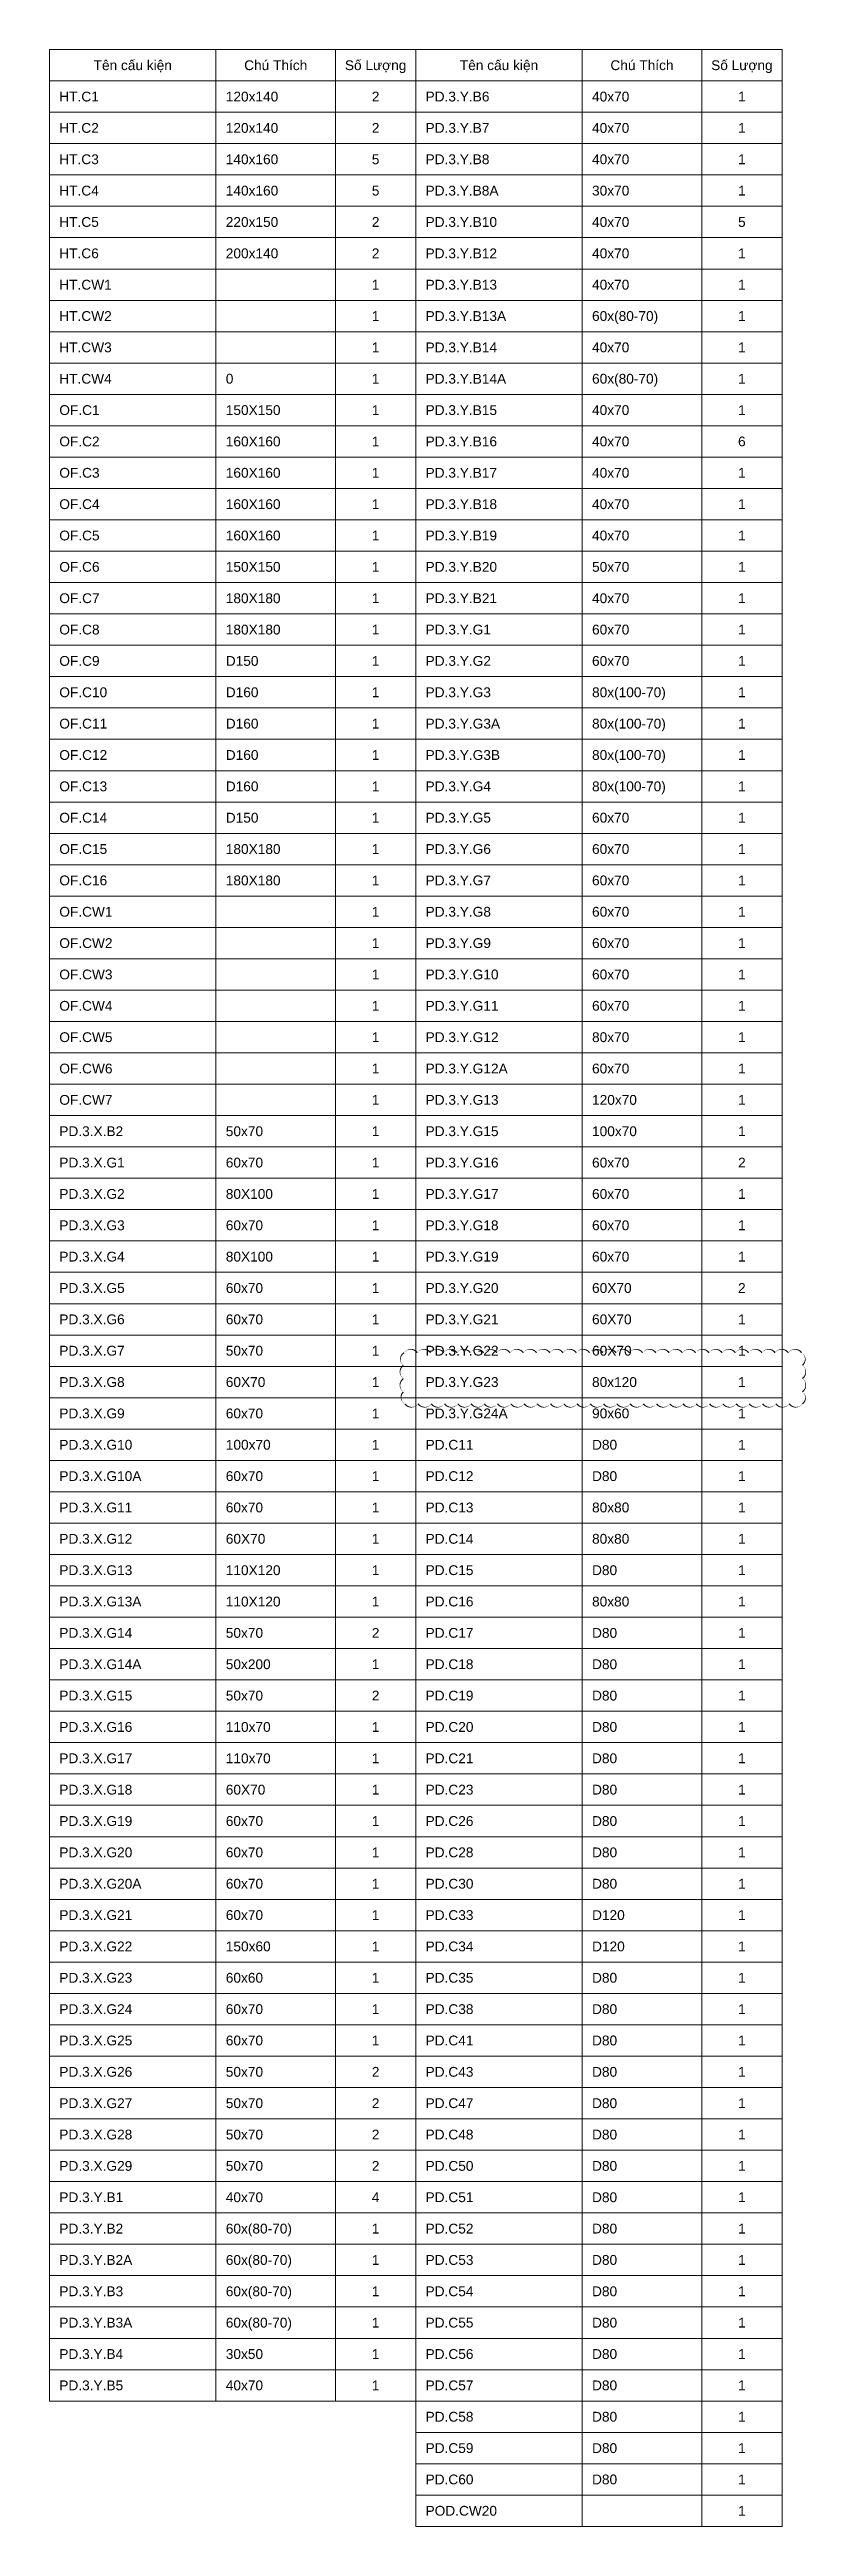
# Model space of a CAD drawing. Header units: millimetres. Extents: x 16759 to 481154, y -15066 to 200960.
# Drawn here: x 208910 to 237471, y 649 to 94060 of the extents above; entities that cross this region are included whole.
import ezdxf
from ezdxf.enums import TextEntityAlignment as Align

# ---------------------------------------------------------------- set-up
doc = ezdxf.new("R2010")
doc.units = ezdxf.units.MM
doc.header["$MEASUREMENT"] = 0
doc.layers.get('Defpoints').update_dxf_attribs({"color": 153})
doc.layers.add('NDC_S_VN TEXT', color=7, linetype='Continuous', lineweight=20)
doc.layers.add('NDC_Table', color=3, linetype='Continuous', lineweight=20)
doc.styles.add('NDC_ARIAL', font='arial.ttf', dxfattribs={"width": 0.85})

msp = doc.modelspace()

# ---------------------------------------------------------------- texts
at = {"layer": 'NDC_S_VN TEXT', "color": 0, "style": 'NDC_ARIAL'}
for s, height, p in [('Tên cấu kiện', 369.504, (212050.3, 93468.8)), ('Chú Thích', 369.5, (217445, 93468.8)), ('Số Lượng', 369.5, (221214, 93468.8)), ('Tên cấu kiện', 369.504, (225869.7, 93468.8)), ('Chú Thích', 369.5, (231264.5, 93468.8)), ('Số Lượng', 369.5, (235033.4, 93468.8)), ('2', 369.5, (221214, 92286.4)), ('1', 369.5, (235033.4, 92286.4)), ('2', 369.5, (221214, 91104)), ('1', 369.5, (235033.4, 91104)), ('5', 369.5, (221214, 89921.6)), ('1', 369.5, (235033.4, 89921.6)), ('5', 369.5, (221214, 88739.1)), ('1', 369.5, (235033.4, 88739.1)), ('2', 369.5, (221214, 87556.7)), ('5', 369.5, (235033.4, 87556.7)), ('2', 369.5, (221214, 86374.3)), ('1', 369.5, (235033.4, 86374.3)), ('1', 369.5, (221214, 85191.9)), ('1', 369.5, (235033.4, 85191.9)), ('1', 369.5, (221214, 84009.5)), ('1', 369.5, (235033.4, 84009.5)), ('1', 369.5, (221214, 82827.1)), ('1', 369.5, (235033.4, 82827.1)), ('1', 369.5, (221214, 81644.7)), ('1', 369.5, (235033.4, 81644.7)), ('1', 369.5, (221214, 80462.3)), ('1', 369.5, (235033.4, 80462.3)), ('1', 369.5, (221214, 79279.8)), ('6', 369.5, (235033.4, 79279.8)), ('1', 369.5, (221214, 78097.4)), ('1', 369.5, (235033.4, 78097.4)), ('1', 369.5, (221214, 76915)), ('1', 369.5, (235033.4, 76915)), ('1', 369.5, (221214, 75732.6)), ('1', 369.5, (235033.4, 75732.6)), ('1', 369.5, (221214, 74550.2)), ('1', 369.5, (235033.4, 74550.2)), ('1', 369.5, (221214, 73367.8)), ('1', 369.5, (235033.4, 73367.8)), ('1', 369.5, (221214, 72185.4)), ('1', 369.5, (235033.4, 72185.4)), ('1', 369.5, (221214, 71003)), ('1', 369.5, (235033.4, 71003)), ('1', 369.5, (221214, 69820.5)), ('1', 369.5, (235033.4, 69820.5)), ('1', 369.5, (221214, 68638.1)), ('1', 369.5, (235033.4, 68638.1)), ('1', 369.5, (221214, 67455.7)), ('1', 369.5, (235033.4, 67455.7)), ('1', 369.5, (221214, 66273.3)), ('1', 369.5, (235033.4, 66273.3)), ('1', 369.5, (221214, 65090.9)), ('1', 369.5, (235033.4, 65090.9)), ('1', 369.5, (221214, 63908.5)), ('1', 369.5, (235033.4, 63908.5)), ('1', 369.5, (221214, 62726.1)), ('1', 369.5, (235033.4, 62726.1)), ('1', 369.5, (221214, 61543.7)), ('1', 369.5, (235033.4, 61543.7)), ('1', 369.5, (221214, 60361.2)), ('1', 369.5, (235033.4, 60361.2)), ('1', 369.5, (221214, 59178.8)), ('1', 369.5, (235033.4, 59178.8)), ('1', 369.5, (221214, 57996.4)), ('1', 369.5, (235033.4, 57996.4)), ('1', 369.5, (221214, 56814)), ('1', 369.5, (235033.4, 56814)), ('1', 369.5, (221214, 55631.6)), ('1', 369.5, (235033.4, 55631.6)), ('1', 369.5, (221214, 54449.2)), ('1', 369.5, (235033.4, 54449.2)), ('1', 369.5, (221214, 53266.8)), ('1', 369.5, (235033.4, 53266.8)), ('1', 369.5, (221214, 52084.4)), ('2', 369.5, (235033.4, 52084.4)), ('1', 369.5, (221214, 50901.9)), ('1', 369.5, (235033.4, 50901.9)), ('1', 369.5, (221214, 49719.5)), ('1', 369.5, (235033.4, 49719.5)), ('1', 369.5, (221214, 48537.1)), ('1', 369.5, (235033.4, 48537.1)), ('1', 369.5, (221214, 47354.7)), ('2', 369.5, (235033.4, 47354.7)), ('1', 369.5, (221214, 46172.3)), ('1', 369.5, (235033.4, 46172.3)), ('1', 369.5, (221214, 44989.9)), ('1', 369.5, (235033.4, 44989.9)), ('1', 369.5, (221214, 43807.5)), ('1', 369.5, (235033.4, 43807.5)), ('1', 369.5, (221214, 42625.1)), ('1', 369.5, (235033.4, 42625.1)), ('1', 369.5, (221214, 41442.7)), ('1', 369.5, (235033.4, 41442.7)), ('1', 369.5, (221214, 40260.2)), ('1', 369.5, (235033.4, 40260.2)), ('1', 369.5, (221214, 39077.8)), ('1', 369.5, (235033.4, 39077.8)), ('1', 369.5, (221214, 37895.4)), ('1', 369.5, (235033.4, 37895.4)), ('1', 369.5, (221214, 36713)), ('1', 369.5, (235033.4, 36713)), ('1', 369.5, (221214, 35530.6)), ('1', 369.5, (235033.4, 35530.6)), ('2', 369.5, (221214, 34348.2)), ('1', 369.5, (235033.4, 34348.2)), ('1', 369.5, (221214, 33165.8)), ('1', 369.5, (235033.4, 33165.8)), ('2', 369.5, (221214, 31983.4)), ('1', 369.5, (235033.4, 31983.4)), ('1', 369.5, (221214, 30800.9)), ('1', 369.5, (235033.4, 30800.9)), ('1', 369.5, (221214, 29618.5)), ('1', 369.5, (235033.4, 29618.5)), ('1', 369.5, (221214, 28436.1)), ('1', 369.5, (235033.4, 28436.1)), ('1', 369.5, (221214, 27253.7)), ('1', 369.5, (235033.4, 27253.7)), ('1', 369.5, (221214, 26071.3)), ('1', 369.5, (235033.4, 26071.3)), ('1', 369.5, (221214, 24888.9)), ('1', 369.5, (235033.4, 24888.9)), ('1', 369.5, (221214, 23706.5)), ('1', 369.5, (235033.4, 23706.5)), ('1', 369.5, (221214, 22524.1)), ('1', 369.5, (235033.4, 22524.1)), ('1', 369.5, (221214, 21341.6)), ('1', 369.5, (235033.4, 21341.6)), ('1', 369.5, (221214, 20159.2)), ('1', 369.5, (235033.4, 20159.2)), ('1', 369.5, (221214, 18976.8)), ('1', 369.5, (235033.4, 18976.8)), ('2', 369.5, (221214, 17794.4)), ('1', 369.5, (235033.4, 17794.4)), ('2', 369.5, (221214, 16612)), ('1', 369.5, (235033.4, 16612)), ('2', 369.5, (221214, 15429.6)), ('1', 369.5, (235033.4, 15429.6)), ('2', 369.5, (221214, 14247.2)), ('1', 369.5, (235033.4, 14247.2)), ('4', 369.5, (221214, 13064.8)), ('1', 369.5, (235033.4, 13064.8)), ('1', 369.5, (221214, 11882.3)), ('1', 369.5, (235033.4, 11882.3)), ('1', 369.5, (221214, 10699.9)), ('1', 369.5, (235033.4, 10699.9)), ('1', 369.5, (221214, 9517.5)), ('1', 369.5, (235033.4, 9517.5)), ('1', 369.5, (221214, 8335.1)), ('1', 369.5, (235033.4, 8335.1)), ('1', 369.5, (221214, 7152.7)), ('1', 369.5, (235033.4, 7152.7)), ('1', 369.5, (221214, 5970.3)), ('1', 369.5, (235033.4, 5970.3)), ('1', 369.5, (235033.4, 4787.9)), ('1', 369.5, (235033.4, 3605.5)), ('1', 369.5, (235033.4, 2423)), ('1', 369.5, (235033.4, 1240.6))]:
    msp.add_text(s, height=height, dxfattribs=at).set_placement(p, align=Align.MIDDLE_CENTER)
for s, height, p in [('HT.C1', 369.5, (209279, 92286.4)), ('120x140', 369.5, (215560.6, 92286.4)), ('PD.3.Y.B6', 369.5, (223098.4, 92286.4)), ('40x70', 369.5, (229380, 92286.4)), ('HT.C2', 369.5, (209279, 91104)), ('120x140', 369.5, (215560.6, 91104)), ('PD.3.Y.B7', 369.5, (223098.4, 91104)), ('40x70', 369.5, (229380, 91104)), ('HT.C3', 369.5, (209279, 89921.6)), ('140x160', 369.5, (215560.6, 89921.6)), ('PD.3.Y.B8', 369.5, (223098.4, 89921.6)), ('40x70', 369.5, (229380, 89921.6)), ('HT.C4', 369.5, (209279, 88739.1)), ('140x160', 369.5, (215560.6, 88739.1)), ('PD.3.Y.B8A', 369.5, (223098.4, 88739.1)), ('30x70', 369.5, (229380, 88739.1)), ('HT.C5', 369.5, (209279, 87556.7)), ('220x150', 369.5, (215560.6, 87556.7)), ('PD.3.Y.B10', 369.5, (223098.4, 87556.7)), ('40x70', 369.5, (229380, 87556.7)), ('HT.C6', 369.5, (209279, 86374.3)), ('200x140', 369.5, (215560.6, 86374.3)), ('PD.3.Y.B12', 369.5, (223098.4, 86374.3)), ('40x70', 369.5, (229380, 86374.3)), ('HT.CW1', 369.5, (209279, 85191.9)), ('PD.3.Y.B13', 369.5, (223098.4, 85191.9)), ('40x70', 369.5, (229380, 85191.9)), ('HT.CW2', 369.5, (209279, 84009.5)), ('PD.3.Y.B13A', 369.504, (223098.4, 84009.5)), ('60x(80-70)', 369.5, (229380, 84009.5)), ('HT.CW3', 369.5, (209279, 82827.1)), ('PD.3.Y.B14', 369.5, (223098.4, 82827.1)), ('40x70', 369.5, (229380, 82827.1)), ('HT.CW4', 369.5, (209279, 81644.7)), ('0', 369.5, (215560.6, 81644.7)), ('PD.3.Y.B14A', 369.504, (223098.4, 81644.7)), ('60x(80-70)', 369.5, (229380, 81644.7)), ('OF.C1', 369.5, (209279, 80462.3)), ('150X150', 369.5, (215560.6, 80462.3)), ('PD.3.Y.B15', 369.5, (223098.4, 80462.3)), ('40x70', 369.5, (229380, 80462.3)), ('OF.C2', 369.5, (209279, 79279.8)), ('160X160', 369.5, (215560.6, 79279.8)), ('PD.3.Y.B16', 369.5, (223098.4, 79279.8)), ('40x70', 369.5, (229380, 79279.8)), ('OF.C3', 369.5, (209279, 78097.4)), ('160X160', 369.5, (215560.6, 78097.4)), ('PD.3.Y.B17', 369.5, (223098.4, 78097.4)), ('40x70', 369.5, (229380, 78097.4)), ('OF.C4', 369.5, (209279, 76915)), ('160X160', 369.5, (215560.6, 76915)), ('PD.3.Y.B18', 369.5, (223098.4, 76915)), ('40x70', 369.5, (229380, 76915)), ('OF.C5', 369.5, (209279, 75732.6)), ('160X160', 369.5, (215560.6, 75732.6)), ('PD.3.Y.B19', 369.5, (223098.4, 75732.6)), ('40x70', 369.5, (229380, 75732.6)), ('OF.C6', 369.5, (209279, 74550.2)), ('150X150', 369.5, (215560.6, 74550.2)), ('PD.3.Y.B20', 369.5, (223098.4, 74550.2)), ('50x70', 369.5, (229380, 74550.2)), ('OF.C7', 369.5, (209279, 73367.8)), ('180X180', 369.5, (215560.6, 73367.8)), ('PD.3.Y.B21', 369.5, (223098.4, 73367.8)), ('40x70', 369.5, (229380, 73367.8)), ('OF.C8', 369.5, (209279, 72185.4)), ('180X180', 369.5, (215560.6, 72185.4)), ('PD.3.Y.G1', 369.5, (223098.4, 72185.4)), ('60x70', 369.5, (229380, 72185.4)), ('OF.C9', 369.5, (209279, 71003)), ('D150', 369.5, (215560.6, 71003)), ('PD.3.Y.G2', 369.5, (223098.4, 71003)), ('60x70', 369.5, (229380, 71003)), ('OF.C10', 369.5, (209279, 69820.5)), ('D160', 369.5, (215560.6, 69820.5)), ('PD.3.Y.G3', 369.5, (223098.4, 69820.5)), ('80x(100-70)', 369.504, (229380, 69820.5)), ('OF.C11', 369.5, (209279, 68638.1)), ('D160', 369.5, (215560.6, 68638.1)), ('PD.3.Y.G3A', 369.5, (223098.4, 68638.1)), ('80x(100-70)', 369.504, (229380, 68638.1)), ('OF.C12', 369.5, (209279, 67455.7)), ('D160', 369.5, (215560.6, 67455.7)), ('PD.3.Y.G3B', 369.5, (223098.4, 67455.7)), ('80x(100-70)', 369.504, (229380, 67455.7)), ('OF.C13', 369.5, (209279, 66273.3)), ('D160', 369.5, (215560.6, 66273.3)), ('PD.3.Y.G4', 369.5, (223098.4, 66273.3)), ('80x(100-70)', 369.504, (229380, 66273.3)), ('OF.C14', 369.5, (209279, 65090.9)), ('D150', 369.5, (215560.6, 65090.9)), ('PD.3.Y.G5', 369.5, (223098.4, 65090.9)), ('60x70', 369.5, (229380, 65090.9)), ('OF.C15', 369.5, (209279, 63908.5)), ('180X180', 369.5, (215560.6, 63908.5)), ('PD.3.Y.G6', 369.5, (223098.4, 63908.5)), ('60x70', 369.5, (229380, 63908.5)), ('OF.C16', 369.5, (209279, 62726.1)), ('180X180', 369.5, (215560.6, 62726.1)), ('PD.3.Y.G7', 369.5, (223098.4, 62726.1)), ('60x70', 369.5, (229380, 62726.1)), ('OF.CW1', 369.5, (209279, 61543.7)), ('PD.3.Y.G8', 369.5, (223098.4, 61543.7)), ('60x70', 369.5, (229380, 61543.7)), ('OF.CW2', 369.5, (209279, 60361.2)), ('PD.3.Y.G9', 369.5, (223098.4, 60361.2)), ('60x70', 369.5, (229380, 60361.2)), ('OF.CW3', 369.5, (209279, 59178.8)), ('PD.3.Y.G10', 369.5, (223098.4, 59178.8)), ('60x70', 369.5, (229380, 59178.8)), ('OF.CW4', 369.5, (209279, 57996.4)), ('PD.3.Y.G11', 369.5, (223098.4, 57996.4)), ('60x70', 369.5, (229380, 57996.4)), ('OF.CW5', 369.5, (209279, 56814)), ('PD.3.Y.G12', 369.5, (223098.4, 56814)), ('80x70', 369.5, (229380, 56814)), ('OF.CW6', 369.5, (209279, 55631.6)), ('PD.3.Y.G12A', 369.504, (223098.4, 55631.6)), ('60x70', 369.5, (229380, 55631.6)), ('OF.CW7', 369.5, (209279, 54449.2)), ('PD.3.Y.G13', 369.5, (223098.4, 54449.2)), ('120x70', 369.5, (229380, 54449.2)), ('PD.3.X.B2', 369.5, (209279, 53266.8)), ('50x70', 369.5, (215560.6, 53266.8)), ('PD.3.Y.G15', 369.5, (223098.4, 53266.8)), ('100x70', 369.5, (229380, 53266.8)), ('PD.3.X.G1', 369.5, (209279, 52084.4)), ('60x70', 369.5, (215560.6, 52084.4)), ('PD.3.Y.G16', 369.5, (223098.4, 52084.4)), ('60x70', 369.5, (229380, 52084.4)), ('PD.3.X.G2', 369.5, (209279, 50901.9)), ('80X100', 369.5, (215560.6, 50901.9)), ('PD.3.Y.G17', 369.5, (223098.4, 50901.9)), ('60x70', 369.5, (229380, 50901.9)), ('PD.3.X.G3', 369.5, (209279, 49719.5)), ('60x70', 369.5, (215560.6, 49719.5)), ('PD.3.Y.G18', 369.5, (223098.4, 49719.5)), ('60x70', 369.5, (229380, 49719.5)), ('PD.3.X.G4', 369.5, (209279, 48537.1)), ('80X100', 369.5, (215560.6, 48537.1)), ('PD.3.Y.G19', 369.5, (223098.4, 48537.1)), ('60x70', 369.5, (229380, 48537.1)), ('PD.3.X.G5', 369.5, (209279, 47354.7)), ('60x70', 369.5, (215560.6, 47354.7)), ('PD.3.Y.G20', 369.5, (223098.4, 47354.7)), ('60X70', 369.5, (229380, 47354.7)), ('PD.3.X.G6', 369.5, (209279, 46172.3)), ('60x70', 369.5, (215560.6, 46172.3)), ('PD.3.Y.G21', 369.5, (223098.4, 46172.3)), ('60X70', 369.5, (229380, 46172.3)), ('PD.3.X.G7', 369.5, (209279, 44989.9)), ('50x70', 369.5, (215560.6, 44989.9)), ('PD.3.Y.G22', 369.5, (223098.4, 44989.9)), ('60X70', 369.5, (229380, 44989.9)), ('PD.3.X.G8', 369.5, (209279, 43807.5)), ('60X70', 369.5, (215560.6, 43807.5)), ('PD.3.Y.G23', 369.5, (223098.4, 43807.5)), ('80x120', 369.5, (229380, 43807.5)), ('PD.3.X.G9', 369.5, (209279, 42625.1)), ('60x70', 369.5, (215560.6, 42625.1)), ('PD.3.Y.G24A', 369.504, (223098.4, 42625.1)), ('90x60', 369.5, (229380, 42625.1)), ('PD.3.X.G10', 369.5, (209279, 41442.7)), ('100x70', 369.5, (215560.6, 41442.7)), ('PD.C11', 369.5, (223098.4, 41442.7)), ('D80', 369.5, (229380, 41442.7)), ('PD.3.X.G10A', 369.504, (209279, 40260.2)), ('60x70', 369.5, (215560.6, 40260.2)), ('PD.C12', 369.5, (223098.4, 40260.2)), ('D80', 369.5, (229380, 40260.2)), ('PD.3.X.G11', 369.5, (209279, 39077.8)), ('60x70', 369.5, (215560.6, 39077.8)), ('PD.C13', 369.5, (223098.4, 39077.8)), ('80x80', 369.5, (229380, 39077.8)), ('PD.3.X.G12', 369.5, (209279, 37895.4)), ('60X70', 369.5, (215560.6, 37895.4)), ('PD.C14', 369.5, (223098.4, 37895.4)), ('80x80', 369.5, (229380, 37895.4)), ('PD.3.X.G13', 369.5, (209279, 36713)), ('110X120', 369.5, (215560.6, 36713)), ('PD.C15', 369.5, (223098.4, 36713)), ('D80', 369.5, (229380, 36713)), ('PD.3.X.G13A', 369.504, (209279, 35530.6)), ('110X120', 369.5, (215560.6, 35530.6)), ('PD.C16', 369.5, (223098.4, 35530.6)), ('80x80', 369.5, (229380, 35530.6)), ('PD.3.X.G14', 369.5, (209279, 34348.2)), ('50x70', 369.5, (215560.6, 34348.2)), ('PD.C17', 369.5, (223098.4, 34348.2)), ('D80', 369.5, (229380, 34348.2)), ('PD.3.X.G14A', 369.504, (209279, 33165.8)), ('50x200', 369.5, (215560.6, 33165.8)), ('PD.C18', 369.5, (223098.4, 33165.8)), ('D80', 369.5, (229380, 33165.8)), ('PD.3.X.G15', 369.5, (209279, 31983.4)), ('50x70', 369.5, (215560.6, 31983.4)), ('PD.C19', 369.5, (223098.4, 31983.4)), ('D80', 369.5, (229380, 31983.4)), ('PD.3.X.G16', 369.5, (209279, 30800.9)), ('110x70', 369.5, (215560.6, 30800.9)), ('PD.C20', 369.5, (223098.4, 30800.9)), ('D80', 369.5, (229380, 30800.9)), ('PD.3.X.G17', 369.5, (209279, 29618.5)), ('110x70', 369.5, (215560.6, 29618.5)), ('PD.C21', 369.5, (223098.4, 29618.5)), ('D80', 369.5, (229380, 29618.5)), ('PD.3.X.G18', 369.5, (209279, 28436.1)), ('60X70', 369.5, (215560.6, 28436.1)), ('PD.C23', 369.5, (223098.4, 28436.1)), ('D80', 369.5, (229380, 28436.1)), ('PD.3.X.G19', 369.5, (209279, 27253.7)), ('60x70', 369.5, (215560.6, 27253.7)), ('PD.C26', 369.5, (223098.4, 27253.7)), ('D80', 369.5, (229380, 27253.7)), ('PD.3.X.G20', 369.5, (209279, 26071.3)), ('60x70', 369.5, (215560.6, 26071.3)), ('PD.C28', 369.5, (223098.4, 26071.3)), ('D80', 369.5, (229380, 26071.3)), ('PD.3.X.G20A', 369.504, (209279, 24888.9)), ('60x70', 369.5, (215560.6, 24888.9)), ('PD.C30', 369.5, (223098.4, 24888.9)), ('D80', 369.5, (229380, 24888.9)), ('PD.3.X.G21', 369.5, (209279, 23706.5)), ('60x70', 369.5, (215560.6, 23706.5)), ('PD.C33', 369.5, (223098.4, 23706.5)), ('D120', 369.5, (229380, 23706.5)), ('PD.3.X.G22', 369.5, (209279, 22524.1)), ('150x60', 369.5, (215560.6, 22524.1)), ('PD.C34', 369.5, (223098.4, 22524.1)), ('D120', 369.5, (229380, 22524.1)), ('PD.3.X.G23', 369.5, (209279, 21341.6)), ('60x60', 369.5, (215560.6, 21341.6)), ('PD.C35', 369.5, (223098.4, 21341.6)), ('D80', 369.5, (229380, 21341.6)), ('PD.3.X.G24', 369.5, (209279, 20159.2)), ('60x70', 369.5, (215560.6, 20159.2)), ('PD.C38', 369.5, (223098.4, 20159.2)), ('D80', 369.5, (229380, 20159.2)), ('PD.3.X.G25', 369.5, (209279, 18976.8)), ('60x70', 369.5, (215560.6, 18976.8)), ('PD.C41', 369.5, (223098.4, 18976.8)), ('D80', 369.5, (229380, 18976.8)), ('PD.3.X.G26', 369.5, (209279, 17794.4)), ('50x70', 369.5, (215560.6, 17794.4)), ('PD.C43', 369.5, (223098.4, 17794.4)), ('D80', 369.5, (229380, 17794.4)), ('PD.3.X.G27', 369.5, (209279, 16612)), ('50x70', 369.5, (215560.6, 16612)), ('PD.C47', 369.5, (223098.4, 16612)), ('D80', 369.5, (229380, 16612)), ('PD.3.X.G28', 369.5, (209279, 15429.6)), ('50x70', 369.5, (215560.6, 15429.6)), ('PD.C48', 369.5, (223098.4, 15429.6)), ('D80', 369.5, (229380, 15429.6)), ('PD.3.X.G29', 369.5, (209279, 14247.2)), ('50x70', 369.5, (215560.6, 14247.2)), ('PD.C50', 369.5, (223098.4, 14247.2)), ('D80', 369.5, (229380, 14247.2)), ('PD.3.Y.B1', 369.5, (209279, 13064.8)), ('40x70', 369.5, (215560.6, 13064.8)), ('PD.C51', 369.5, (223098.4, 13064.8)), ('D80', 369.5, (229380, 13064.8)), ('PD.3.Y.B2', 369.5, (209279, 11882.3)), ('60x(80-70)', 369.5, (215560.6, 11882.3)), ('PD.C52', 369.5, (223098.4, 11882.3)), ('D80', 369.5, (229380, 11882.3)), ('PD.3.Y.B2A', 369.5, (209279, 10699.9)), ('60x(80-70)', 369.5, (215560.6, 10699.9)), ('PD.C53', 369.5, (223098.4, 10699.9)), ('D80', 369.5, (229380, 10699.9)), ('PD.3.Y.B3', 369.5, (209279, 9517.5)), ('60x(80-70)', 369.5, (215560.6, 9517.5)), ('PD.C54', 369.5, (223098.4, 9517.5)), ('D80', 369.5, (229380, 9517.5)), ('PD.3.Y.B3A', 369.5, (209279, 8335.1)), ('60x(80-70)', 369.5, (215560.6, 8335.1)), ('PD.C55', 369.5, (223098.4, 8335.1)), ('D80', 369.5, (229380, 8335.1)), ('PD.3.Y.B4', 369.5, (209279, 7152.7)), ('30x50', 369.5, (215560.6, 7152.7)), ('PD.C56', 369.5, (223098.4, 7152.7)), ('D80', 369.5, (229380, 7152.7)), ('PD.3.Y.B5', 369.5, (209279, 5970.3)), ('40x70', 369.5, (215560.6, 5970.3)), ('PD.C57', 369.5, (223098.4, 5970.3)), ('D80', 369.5, (229380, 5970.3)), ('PD.C58', 369.5, (223098.4, 4787.9)), ('D80', 369.5, (229380, 4787.9)), ('PD.C59', 369.5, (223098.4, 3605.5)), ('D80', 369.5, (229380, 3605.5)), ('PD.C60', 369.5, (223098.4, 2423)), ('D80', 369.5, (229380, 2423)), ('POD.CW20', 369.5, (223098.4, 1240.6))]:
    msp.add_text(s, height=height, dxfattribs=at).set_placement(p, align=Align.MIDDLE_LEFT)

# ---------------------------------------------------------------- linework, layer by layer
at = {"layer": 'Defpoints', "color": 230}
msp.add_lwpolyline([(237316, 42989, 0, 50, -0.5205671), (236816, 42989, 0, 50, -0.5205671), (236316, 42989, 0, 50, -0.5205671), (235816, 42989, 0, 50, -0.5205671), (235316, 42989, 0, 50, -0.5205671), (234816, 42989, 0, 50, -0.5205671), (234316, 42989, 0, 50, -0.5205671), (233816, 42989, 0, 50, -0.5205671), (233316, 42989, 0, 50, -0.5205671), (232816, 42989, 0, 50, -0.5205671), (232316, 42989, 0, 50, -0.5205671), (231816, 42989, 0, 50, -0.5205671), (231316, 42989, 0, 50, -0.5205671), (230816, 42989, 0, 50, -0.5205671), (230316, 42989, 0, 50, -0.5205671), (229816, 42989, 0, 50, -0.5205671), (229316, 42989, 0, 50, -0.5205671), (228816, 42989, 0, 50, -0.5205671), (228316, 42989, 0, 50, -0.5205671), (227816, 42989, 0, 50, -0.5205671), (227316, 42989, 0, 50, -0.5205671), (226816, 42989, 0, 50, -0.5205671), (226316, 42989, 0, 50, -0.5205671), (225816, 42989, 0, 50, -0.5205671), (225316, 42989, 0, 50, -0.5205671), (224816, 42989, 0, 50, -0.5205671), (224316, 42989, 0, 50, -0.5205671), (223816, 42989, 0, 50, -0.5205671), (223316, 42989, 0, 50, -0.5205671), (222816, 42989, 0, 50, -0.5205671), (222316, 42989, 0, 50, -0.5205671), (222263, 43436, 0, 50, -0.5205671), (222263, 43936, 0, 50, -0.5205671), (222263, 44436, 0, 50, -0.5205671), (222286, 44913, 0, 50, -0.5205671), (222786, 44913, 0, 50, -0.5205671), (223286, 44913, 0, 50, -0.5205671), (223786, 44913, 0, 50, -0.5205671), (224286, 44913, 0, 50, -0.5205671), (224786, 44913, 0, 50, -0.5205671), (225286, 44913, 0, 50, -0.5205671), (225786, 44913, 0, 50, -0.5205671), (226286, 44913, 0, 50, -0.5205671), (226786, 44913, 0, 50, -0.5205671), (227286, 44913, 0, 50, -0.5205671), (227786, 44913, 0, 50, -0.5205671), (228286, 44913, 0, 50, -0.5205671), (228786, 44913, 0, 50, -0.5205671), (229286, 44913, 0, 50, -0.5205671), (229786, 44913, 0, 50, -0.5205671), (230286, 44913, 0, 50, -0.5205671), (230786, 44913, 0, 50, -0.5205671), (231286, 44913, 0, 50, -0.5205671), (231786, 44913, 0, 50, -0.5205671), (232286, 44913, 0, 50, -0.5205671), (232786, 44913, 0, 50, -0.5205671), (233286, 44913, 0, 50, -0.5205671), (233786, 44913, 0, 50, -0.5205671), (234286, 44913, 0, 50, -0.5205671), (234786, 44913, 0, 50, -0.5205671), (235286, 44913, 0, 50, -0.5205671), (235786, 44913, 0, 50, -0.5205671), (236286, 44913, 0, 50, -0.5205671), (236786, 44913, 0, 50, -0.5205671), (237286, 44913, 0, 50, -0.5205671), (237316, 44443, 0, 50, -0.5205671), (237316, 43943, 0, 50, -0.5205671), (237316, 43443, 0, 50, -0.5205671)], format="xyseb", close=True, dxfattribs=at)
at = {"layer": 'NDC_Table', "color": 0}
for p, q in [((208909.5, 94060), (222728.9, 94060)), ((208909.5, 94060), (208909.5, 5379.1)), ((215191.1, 94060), (215191.1, 5379.1)), ((219699, 94060), (219699, 5379.1)), ((222728.9, 94060), (222728.9, 649.4)), ((222728.9, 94060), (222728.9, 649.4)), ((222728.9, 94060), (236548.4, 94060)), ((229010.5, 94060), (229010.5, 649.4)), ((233518.5, 94060), (233518.5, 649.4)), ((236548.4, 94060), (236548.4, 649.4)), ((208909.5, 92877.6), (222728.9, 92877.6)), ((208909.5, 92877.6), (222728.9, 92877.6)), ((222728.9, 92877.6), (236548.4, 92877.6)), ((208909.5, 91695.2), (222728.9, 91695.2)), ((208909.5, 91695.2), (222728.9, 91695.2)), ((222728.9, 91695.2), (236548.4, 91695.2)), ((208909.5, 90512.8), (222728.9, 90512.8)), ((208909.5, 90512.8), (222728.9, 90512.8)), ((222728.9, 90512.8), (236548.4, 90512.8)), ((208909.5, 89330.4), (222728.9, 89330.4)), ((208909.5, 89330.4), (222728.9, 89330.4)), ((222728.9, 89330.4), (236548.4, 89330.4)), ((208909.5, 88147.9), (222728.9, 88147.9)), ((222728.9, 88147.9), (236548.4, 88147.9)), ((208909.5, 86965.5), (222728.9, 86965.5)), ((222728.9, 86965.5), (236548.4, 86965.5)), ((208909.5, 85783.1), (222728.9, 85783.1)), ((222728.9, 85783.1), (236548.4, 85783.1)), ((208909.5, 84600.7), (222728.9, 84600.7)), ((222728.9, 84600.7), (236548.4, 84600.7)), ((208909.5, 83418.3), (222728.9, 83418.3)), ((222728.9, 83418.3), (236548.4, 83418.3)), ((208909.5, 82235.9), (222728.9, 82235.9)), ((222728.9, 82235.9), (236548.4, 82235.9)), ((208909.5, 81053.5), (222728.9, 81053.5)), ((222728.9, 81053.5), (236548.4, 81053.5)), ((208909.5, 79871.1), (222728.9, 79871.1)), ((222728.9, 79871.1), (236548.4, 79871.1)), ((208909.5, 78688.6), (222728.9, 78688.6)), ((222728.9, 78688.6), (236548.4, 78688.6)), ((208909.5, 77506.2), (222728.9, 77506.2)), ((222728.9, 77506.2), (236548.4, 77506.2)), ((208909.5, 76323.8), (222728.9, 76323.8)), ((222728.9, 76323.8), (236548.4, 76323.8)), ((208909.5, 75141.4), (222728.9, 75141.4)), ((222728.9, 75141.4), (236548.4, 75141.4)), ((208909.5, 73959), (222728.9, 73959)), ((222728.9, 73959), (236548.4, 73959)), ((208909.5, 72776.6), (222728.9, 72776.6)), ((222728.9, 72776.6), (236548.4, 72776.6)), ((208909.5, 71594.2), (222728.9, 71594.2)), ((222728.9, 71594.2), (236548.4, 71594.2)), ((208909.5, 70411.8), (222728.9, 70411.8)), ((222728.9, 70411.8), (236548.4, 70411.8)), ((208909.5, 69229.3), (222728.9, 69229.3)), ((222728.9, 69229.3), (236548.4, 69229.3)), ((208909.5, 68046.9), (222728.9, 68046.9)), ((222728.9, 68046.9), (236548.4, 68046.9)), ((208909.5, 66864.5), (222728.9, 66864.5)), ((222728.9, 66864.5), (236548.4, 66864.5)), ((208909.5, 65682.1), (222728.9, 65682.1)), ((222728.9, 65682.1), (236548.4, 65682.1)), ((208909.5, 64499.7), (222728.9, 64499.7)), ((222728.9, 64499.7), (236548.4, 64499.7)), ((208909.5, 63317.3), (222728.9, 63317.3)), ((222728.9, 63317.3), (236548.4, 63317.3)), ((208909.5, 62134.9), (222728.9, 62134.9)), ((222728.9, 62134.9), (236548.4, 62134.9)), ((208909.5, 60952.5), (222728.9, 60952.5)), ((222728.9, 60952.5), (236548.4, 60952.5)), ((208909.5, 59770), (222728.9, 59770)), ((222728.9, 59770), (236548.4, 59770)), ((208909.5, 58587.6), (222728.9, 58587.6)), ((222728.9, 58587.6), (236548.4, 58587.6)), ((208909.5, 57405.2), (222728.9, 57405.2)), ((222728.9, 57405.2), (236548.4, 57405.2)), ((208909.5, 56222.8), (222728.9, 56222.8)), ((222728.9, 56222.8), (236548.4, 56222.8)), ((208909.5, 55040.4), (222728.9, 55040.4)), ((222728.9, 55040.4), (236548.4, 55040.4)), ((208909.5, 53858), (222728.9, 53858)), ((222728.9, 53858), (236548.4, 53858)), ((208909.5, 52675.6), (222728.9, 52675.6)), ((222728.9, 52675.6), (236548.4, 52675.6)), ((208909.5, 51493.2), (222728.9, 51493.2)), ((222728.9, 51493.2), (236548.4, 51493.2)), ((208909.5, 50310.7), (222728.9, 50310.7)), ((222728.9, 50310.7), (236548.4, 50310.7)), ((208909.5, 49128.3), (222728.9, 49128.3)), ((222728.9, 49128.3), (236548.4, 49128.3)), ((208909.5, 47945.9), (222728.9, 47945.9)), ((222728.9, 47945.9), (236548.4, 47945.9)), ((208909.5, 46763.5), (222728.9, 46763.5)), ((222728.9, 46763.5), (236548.4, 46763.5)), ((208909.5, 45581.1), (222728.9, 45581.1)), ((222728.9, 45581.1), (236548.4, 45581.1)), ((208909.5, 44398.7), (222728.9, 44398.7)), ((222728.9, 44398.7), (236548.4, 44398.7)), ((208909.5, 43216.3), (222728.9, 43216.3)), ((222728.9, 43216.3), (236548.4, 43216.3)), ((208909.5, 42033.9), (222728.9, 42033.9)), ((222728.9, 42033.9), (236548.4, 42033.9)), ((208909.5, 40851.4), (222728.9, 40851.4)), ((222728.9, 40851.4), (236548.4, 40851.4)), ((208909.5, 39669), (222728.9, 39669)), ((222728.9, 39669), (236548.4, 39669)), ((208909.5, 38486.6), (222728.9, 38486.6)), ((222728.9, 38486.6), (236548.4, 38486.6)), ((208909.5, 37304.2), (222728.9, 37304.2)), ((222728.9, 37304.2), (236548.4, 37304.2)), ((208909.5, 36121.8), (222728.9, 36121.8)), ((222728.9, 36121.8), (236548.4, 36121.8)), ((208909.5, 34939.4), (222728.9, 34939.4)), ((222728.9, 34939.4), (236548.4, 34939.4)), ((208909.5, 33757), (222728.9, 33757)), ((222728.9, 33757), (236548.4, 33757)), ((208909.5, 32574.6), (222728.9, 32574.6)), ((222728.9, 32574.6), (236548.4, 32574.6)), ((208909.5, 31392.1), (222728.9, 31392.1)), ((222728.9, 31392.1), (236548.4, 31392.1)), ((208909.5, 30209.7), (222728.9, 30209.7)), ((222728.9, 30209.7), (236548.4, 30209.7)), ((208909.5, 29027.3), (222728.9, 29027.3)), ((222728.9, 29027.3), (236548.4, 29027.3)), ((208909.5, 27844.9), (222728.9, 27844.9)), ((222728.9, 27844.9), (236548.4, 27844.9)), ((208909.5, 26662.5), (222728.9, 26662.5)), ((222728.9, 26662.5), (236548.4, 26662.5)), ((208909.5, 25480.1), (222728.9, 25480.1)), ((222728.9, 25480.1), (236548.4, 25480.1)), ((208909.5, 24297.7), (222728.9, 24297.7)), ((222728.9, 24297.7), (236548.4, 24297.7)), ((208909.5, 23115.3), (222728.9, 23115.3)), ((222728.9, 23115.3), (236548.4, 23115.3)), ((208909.5, 21932.8), (222728.9, 21932.8)), ((222728.9, 21932.8), (236548.4, 21932.8)), ((208909.5, 20750.4), (222728.9, 20750.4)), ((222728.9, 20750.4), (236548.4, 20750.4)), ((208909.5, 19568), (222728.9, 19568)), ((222728.9, 19568), (236548.4, 19568)), ((208909.5, 18385.6), (222728.9, 18385.6)), ((222728.9, 18385.6), (236548.4, 18385.6)), ((208909.5, 17203.2), (222728.9, 17203.2)), ((222728.9, 17203.2), (236548.4, 17203.2)), ((208909.5, 16020.8), (222728.9, 16020.8)), ((222728.9, 16020.8), (236548.4, 16020.8)), ((208909.5, 14838.4), (222728.9, 14838.4)), ((222728.9, 14838.4), (236548.4, 14838.4)), ((208909.5, 13656), (222728.9, 13656)), ((222728.9, 13656), (236548.4, 13656)), ((208909.5, 12473.5), (222728.9, 12473.5)), ((222728.9, 12473.5), (236548.4, 12473.5)), ((208909.5, 11291.1), (222728.9, 11291.1)), ((222728.9, 11291.1), (236548.4, 11291.1)), ((208909.5, 10108.7), (222728.9, 10108.7)), ((222728.9, 10108.7), (236548.4, 10108.7)), ((208909.5, 8926.3), (222728.9, 8926.3)), ((222728.9, 8926.3), (236548.4, 8926.3)), ((208909.5, 7743.9), (222728.9, 7743.9)), ((222728.9, 7743.9), (236548.4, 7743.9)), ((208909.5, 6561.5), (222728.9, 6561.5)), ((222728.9, 6561.5), (236548.4, 6561.5)), ((208909.5, 5379.1), (222728.9, 5379.1)), ((222728.9, 5379.1), (236548.4, 5379.1)), ((222728.9, 4196.7), (236548.4, 4196.7)), ((222728.9, 3014.2), (236548.4, 3014.2)), ((222728.9, 1831.8), (236548.4, 1831.8)), ((222728.9, 649.4), (236548.4, 649.4))]:
    msp.add_line(p, q, dxfattribs=at)

msp.set_redraw_order([(e.dxf.handle, doc.entitydb.next_handle()) for e in msp.query("TEXT MTEXT ATTDEF DIMENSION ARC_DIMENSION")])  # texts and dimensions are drawn at this point

doc.saveas('drawing.dxf')
